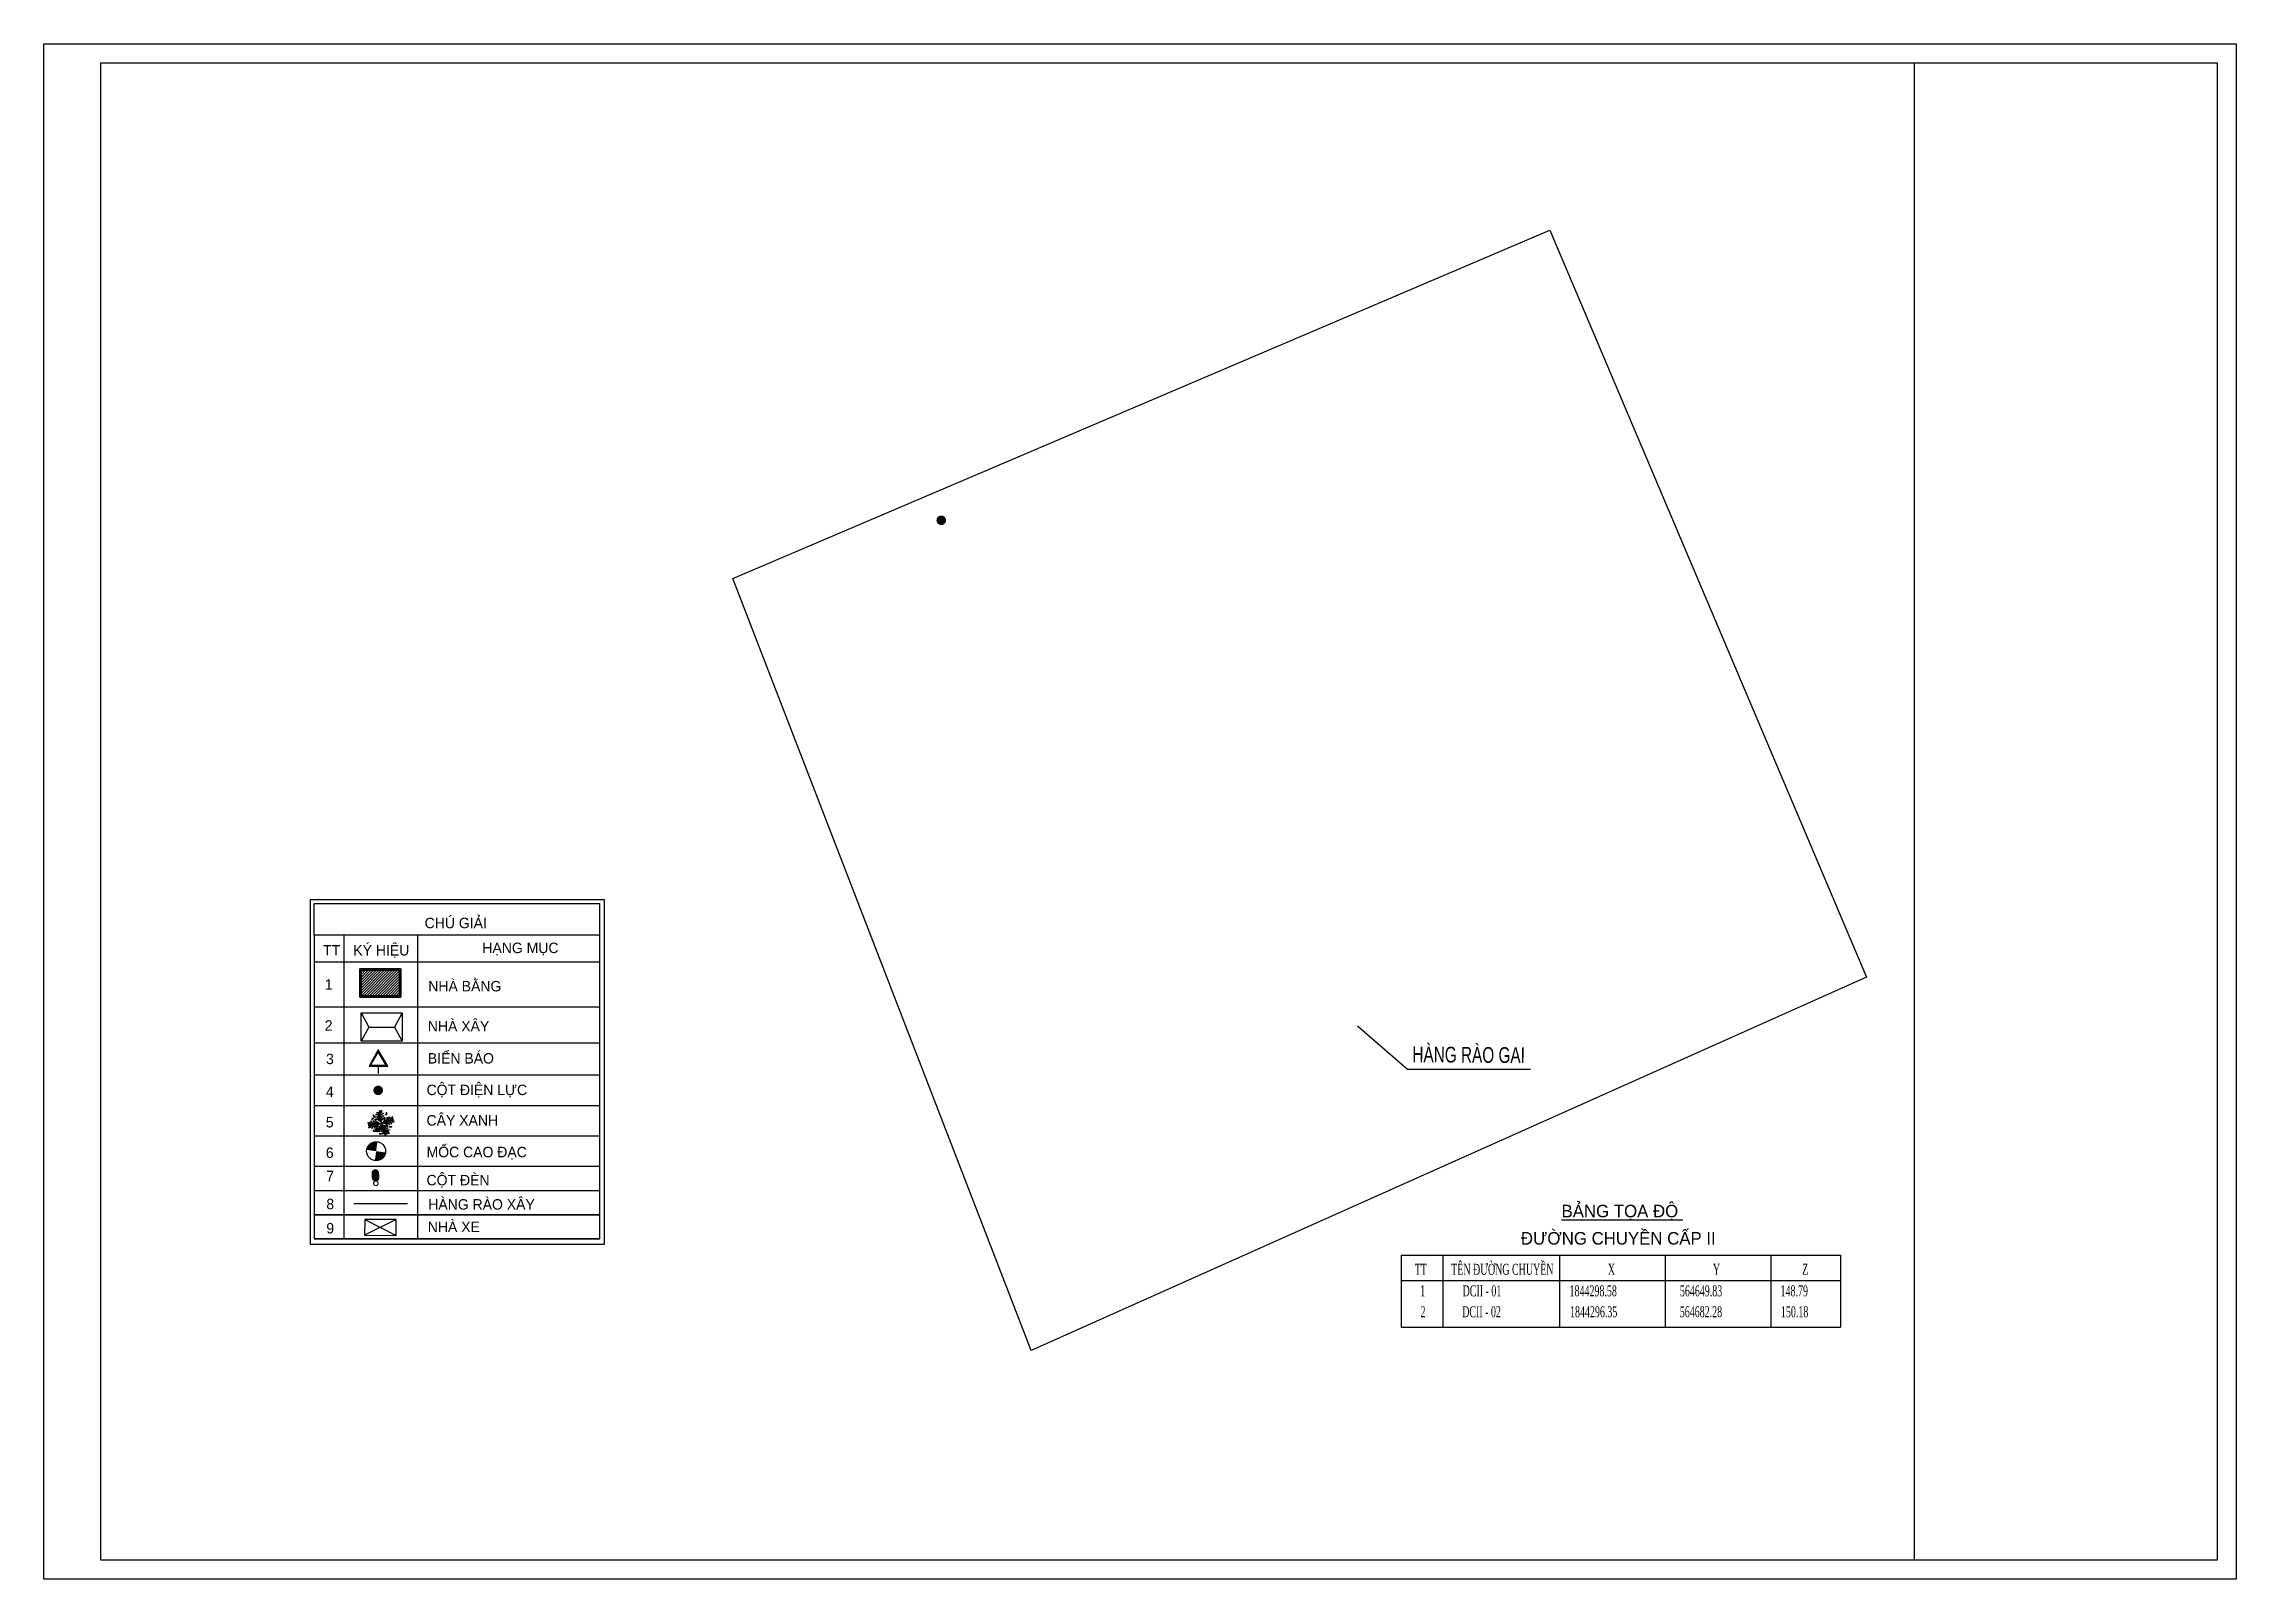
# Model space of a CAD drawing. Header units: metres. Extents: x 2360 to 4597, y 3667 to 5085.
# Drawn here: x 2884.3 to 3093.8, y 4938.1 to 5084.8 of the extents above; entities that cross this region are included whole.
import ezdxf
from ezdxf.enums import TextEntityAlignment as Align

# ---------------------------------------------------------------- set-up
doc = ezdxf.new("R2010")
doc.units = ezdxf.units.M
doc.header["$MEASUREMENT"] = 0
for name, color, linetype in [('1-So hoa', 4, 'Continuous'), ('1-text', 2, 'Continuous'), ('bien bao', 5, 'Continuous'), ('Cay', 80, 'Continuous'), ('COSBD', 104, 'Continuous'), ('DC', 10, 'Continuous'), ('ENTPLINETUYEN', 1, 'Continuous'), ('SL-BVTC', 4, 'Continuous'), ('So hoa', 234, 'Continuous'), ('Text21-in', 2, 'Continuous')]:
    doc.layers.add(name, color=color, linetype=linetype)
doc.styles.add('.VnHelve', font='VHHELS.TTF')
doc.styles.add('0-Hoa-thuong', font='VHARIAL.TTF', dxfattribs={"width": 0.7})
doc.styles.add('IINDAM', font='VHHELS.TTF')
doc.styles.add('NT-1', font='vntimeh.shx', dxfattribs={"width": 0.55})
doc.styles.get("Standard").update_dxf_attribs({"font": 'VHARIALN.TTF', "height": 2})
doc.linetypes.add('FENCELINE2', pattern='A,0.25,-0.1,[132,ltypeshp.shx,S=0.1,R=0,X=-0.1,Y=0],-0.1,1', length=1.45)
doc.dimstyles.get("Standard").update_dxf_attribs({"dimtxt": 0.18, "dimasz": 0.18, "dimexe": 0.18, "dimexo": 0.0625, "dimgap": 0.09, "dimtad": 0, "dimtih": 1, "dimtoh": 1, "dimdec": 4, "dimzin": 0, "dimdsep": 46, "dimtxsty": 'Standard', "dimcen": 0.09, "dimadec": 0, "dimazin": 0, "dimtfac": 1, "dimtdec": 4, "dimtofl": 0, "dimtmove": 0, "dimatfit": 3, "dimfxl": 1, "dimtolj": 1, "dimtzin": 0, "dimarcsym": 0})

msp = doc.modelspace()

# ---------------------------------------------------------------- texts
at = {"layer": '1-text', "color": 6, "style": '.VnHelve'}
msp.add_text('chó gi¶i', height=1, dxfattribs=at).set_placement((2923.67040745869, 5000.288197380545), align=Align.CENTER)
at = {"layer": '1-text', "style": '.VnHelve'}
for s, p in [('tt', (2910.998093582939, 4997.684554484727)), ('ký hiÖu', (2913.881931634869, 4997.681899407235)), ('h¹ng môc', (2926.212302860703, 4997.912965696127)), ('1', (2911.152094670587, 4994.416546655408)), ('NHµ B»NG', (2921.044500405916, 4994.251658572637)), ('2', (2911.152094670471, 4990.494025397402)), ('Nhµ x©y', (2921.003079197385, 4990.421438253074)), ('3', (2911.276793014507, 4987.300012236516)), ('biÓn b¸o', (2921.003079197385, 4987.354323379051)), ('4', (2911.258978965475, 4984.159634368083)), ('Cét ®iÖn lùc', (2920.880582725179, 4984.337944161201)), ('5', (2911.258978965475, 4981.24643861275)), ('C¢Y XANH', (2920.880582725179, 4981.424748405869)), ('6', (2911.258978965359, 4978.33324285765)), ('Mèc CAO §¹C', (2920.880582725529, 4978.397882292335)), ('7', (2911.292487956134, 4976.105013299089)), ('CéT §ÌN', (2920.880582725412, 4975.713961084661)), ('8', (2911.304925277379, 4973.433017638567)), ('hµng rµo x©y', (2921.044500405916, 4973.394488719579)), ('9', (2911.304925277496, 4971.1207555533)), ('NHµ XE', (2920.997169304073, 4971.242969750947))]:
    msp.add_text(s, height=1, dxfattribs=at).set_placement(p)
at = {"layer": '1-text', "color": 4, "style": '0-Hoa-thuong', "width": 0.7}
msp.add_text('hµng rµo gai', height=1.5, rotation=359.5392456537115, dxfattribs=at).set_placement((3015.081010899872, 4987.487824241452))
at = {"layer": 'ENTPLINETUYEN', "extrusion": (-9.536649248490442e-12, 0.06852784230968907, 0.9976492042939635), "style": 'IINDAM'}
for s, p in [('%%UB¶ng täa ®é ', (-3035.138384718975, -4960.99920231848, 340.3522506366191)), ('§¦êNG CHUYÒN CÊP II', (-3034.764653836076, -4958.387189213191, 340.3522506365909))]:
    msp.add_text(s, height=1.2, rotation=180.0000000053793, dxfattribs=at).set_placement(p, align=Align.CENTER)
at = {"layer": 'ENTPLINETUYEN', "color": 2, "extrusion": (-9.536649248490442e-12, 0.06852784230968907, 0.9976492042939635), "style": 'NT-1', "width": 0.6}
for s, p in [('TT', (-3015.322011426858, -4956.016903786897, 340.3522506365952)), ('T£N §¦êNG CHUYÒN', (-3018.798823179513, -4956.016903787111, 340.3522506366099)), ('X', (-3033.769235630588, -4956.016903786425, 340.3522506365919)), ('Y', (-3043.809158399304, -4956.016903786424, 340.3522506365919)), ('Z', (-3052.328288556843, -4956.016903786401, 340.3522506366195)), ('1', (-3015.83688723926, -4953.951747827743, 340.3522506365888)), ('DCII - 01', (-3019.885792527595, -4953.951747827641, 340.3522506366256)), ('1844298.58', (-3030.109606499333, -4953.951747827385, 340.3522506365934)), ('564649.83', (-3040.65308883648, -4953.951747827547, 340.3522506366045)), ('148.79', (-3050.272353777444, -4953.951747827606, 340.3522506366085)), ('2', (-3015.866807195677, -4951.951747827422, 340.3522506365997)), ('DCII - 02', (-3019.846978209067, -4951.951747827334, 340.3522506365937)), ('1844296.35', (-3030.153470561693, -4951.951747827297, 340.3522506365766)), ('564682.28', (-3040.643879091686, -4951.951747827467, 340.3522506365882)), ('150.18', (-3050.307735963811, -4951.951747827286, 340.3522506365904))]:
    msp.add_text(s, height=1.05, rotation=180.0000000053793, dxfattribs=at).set_placement(p, align=Align.MIDDLE_LEFT)

# ---------------------------------------------------------------- blocks, each defined once
blk = doc.blocks.new('Dien luc')
at = {"layer": '1-So hoa'}
for points in [[(1.164153218269348e-10, 0, 0, 0, 0), (-1.953286630101502, 0.3467681442853063, 1.889999999999985, 0, 0), (-2.541951087769121, 0.451274098129943, 0.269999999999998, 0, 0)], [(1.164153218269348e-10, 0, 0, 0, 0), (1.953286630217917, -0.346768144518137, 1.889999999999986, 0, 0), (2.541951088001952, -0.4512740976642817, 0.269999999999998, 0, 0)]]:
    blk.add_lwpolyline(points, format="xyseb", dxfattribs=at)
at = {"layer": '1-So hoa', "const_width": 0.4556249999999965}
blk.add_lwpolyline([(0.2243051946861669, -0.03982103546150029, 1), (-0.2243051945697516, 0.03982103546150029, 1)], format="xyb", close=True, dxfattribs=at)
blk = doc.blocks.new('bb2')
at = {"layer": 'bien bao', "color": 6}
blk.add_line((4989.919969095401, 10099.2935701316, -120), (4987.385312668253, 10094.98363778917, -120), dxfattribs=at)
blk.add_lwpolyline([(4984.408689951411, 10102.53542775815), (4995.699342860906, 10096.05094185428), (4995.669745929339, 10109.07117705123)], close=True, dxfattribs=at)
at = {"layer": 'bien bao'}
blk.add_lwpolyline([(4985.66156266739, 10102.53827572422), (4995.070440091635, 10097.13453747097), (4995.045775982011, 10107.98473346847)], close=True, dxfattribs=at)
blk = doc.blocks.new('MCD')
at = {"layer": '1-So hoa'}
h = blk.add_hatch(color=7, dxfattribs=at)
h.paths.add_polyline_path([(-0.8979093547677621, 0.1207768730819225), (0, 0), (0.1207768731983379, 0.8979093546513468, 0.4142135623730877)])
h.paths.add_polyline_path([(-0.1207768731983379, -0.8979093548841774, 0.4142135623731024), (0.8979093547677621, -0.1207768733147532), (0, 0)])
at = {"layer": '1-So hoa', "color": 7}
blk.add_circle((1.164153218269348e-10, 0), 0.9059957298163113, dxfattribs=at)
blk = doc.blocks.new('NT')
at = {"layer": 'So hoa'}
blk.add_lwpolyline([(-0.5, -0.5), (0.5, -0.5), (0.5, 0.5), (-0.5, 0.5)], close=True, dxfattribs=at)
for points in [[(-0.5, 0.5), (0.5, -0.5)], [(0.5, 0.5), (-0.5, -0.5)]]:
    blk.add_lwpolyline(points, dxfattribs=at)
blk = doc.blocks.new('cds')
at = {"layer": 'Text21-in'}
h = blk.add_hatch(color=5, dxfattribs=at)
h.set_gradient(color1=(0, 0, 255), one_color=1, tint=1, name='INVSPHERICAL')
h.paths.add_polyline_path([(1.195004044013231, -0.2893526170372994), (2.058154883299622, -0.02717278162883902, 1), (1.695406051228829, 1.167072223714125), (0.8322552118696789, 0.9048923882838367, 1)])
at = {"color": 132, "const_width": 0.2176315728467939}
blk.add_lwpolyline([(-0.2828888360429978, 0.3307988919476357, 625.8828616586565), (-0.2807689484926364, 0.3326000571729692, 0.00159774306225608)], format="xyb", close=True, dxfattribs=at)
at = {"color": 132, "const_width": 0.2000000000000001}
for points in [[(1.195004043998679, -0.2893526170409373, -0.9999999999999999), (0.8322552118696789, 0.9048923882838367)], [(1.695406051228829, 1.167072223714125, -0.9999999999999999), (2.058154883299622, -0.02717278162883902)]]:
    blk.add_lwpolyline(points, format="xyb", dxfattribs=at)
for points in [[(0.8322552118696789, 0.9048923882838367), (1.695406051228829, 1.167072223714125)], [(1.195004043998679, -0.2893526170409373), (2.058154883299622, -0.02717278162883902)]]:
    blk.add_lwpolyline(points, dxfattribs=at)
blk = doc.blocks.new('CAY 01')
at = {"layer": 'Cay', "color": 82}
for p in [(-1.224328827112913, -0.18377859541215), (-0.1837798012420535, 1.224331044591963), (1.17381549347192, 0.3935894405003637), (0.5914416443556547, -1.08763886615634)]:
    blk.add_line(p, (0, 0), dxfattribs=at)
at = {"layer": 'Cay', "color": 82, "extrusion": (7.027892147776628e-17, -3.498355360919086e-17, -1)}
blk.add_ellipse((-0.945029805181548, 0.09105215058661997), major_axis=(-0.2020578179501053, 0.2020578179501053), ratio=0.9999987716384874, start_param=4.411376046986751, end_param=5.516769820670974, dxfattribs=at)
at = {"layer": 'Cay', "color": 82, "extrusion": (7.68578360066631e-17, -3.277757005462334e-17, -0.9999999999999998)}
blk.add_ellipse((-0.6485580380540341, 0.3698970461264253), major_axis=(-0.4547996054589381, 0.4547996054589381), ratio=0.9999987693521991, start_param=4.547272723866961, end_param=5.058708003635474, dxfattribs=at)
at = {"layer": 'Cay', "color": 82, "extrusion": (2.840469517696443e-17, 6.807294168420339e-17, -1)}
blk.add_ellipse((-0.8115734475431964, 0.1110846952069551), major_axis=(-0.2020578181656147, 0.2020578181656147), ratio=0.9999987700405335, start_param=4.411376047439223, end_param=5.516769820694956, dxfattribs=at)
at = {"layer": 'Cay', "color": 82, "extrusion": (7.685781703970052e-17, -3.27776145288944e-17, -1)}
blk.add_ellipse((-0.5151016802992672, 0.3899295907467604), major_axis=(-0.4547996033390715, 0.4547996033390715), ratio=0.9999987742350809, start_param=4.547272723075292, end_param=5.058708005117563, dxfattribs=at)
at = {"layer": 'Cay', "color": 82, "extrusion": (2.182578832400923e-17, 6.586698588177177e-17, -1)}
blk.add_ellipse((-0.3670253895688802, 0.5177271503489465), major_axis=(-0.2107908385348398, 0.6290874391283445), ratio=0.9999979617767353, start_param=3.863446058280174, end_param=4.625550595377586, dxfattribs=at)
at = {"layer": 'Cay', "color": 82, "extrusion": (5.263123090515134e-17, 1.764770373980602e-17, -1)}
blk.add_ellipse((-0.580281306290999, 0.2748699560761452), major_axis=(-0.1258155603898017, 0.3752433719948383), ratio=0.9999979615396661, start_param=3.75678666234429, end_param=4.981044527279956, dxfattribs=at)
at = {"layer": 'Cay', "color": 82, "extrusion": (2.089283684841057e-18, 5.924911007838753e-17, -1)}
blk.add_ellipse((-0.8768002619035542, 0.4998240969143808), major_axis=(-0.1007095760797937, 0.1007095760797937), ratio=0.9999987704474844, start_param=2.229060478990162, end_param=4.306098380492086, dxfattribs=at)
at = {"layer": 'Cay', "color": 82, "extrusion": (3.947341869459401e-17, 1.323579117840746e-17, -1)}
blk.add_ellipse((-1.044952160911635, 0.6468631061725318), major_axis=(-0.2189924209573291, 0.2189924209573291), ratio=0.9999987702811601, start_param=2.762030496240626, end_param=3.522865243280355, dxfattribs=at)
at = {"layer": 'Cay', "color": 82, "extrusion": (7.02789073588235e-17, -3.498358197290672e-17, -1)}
blk.add_ellipse((-0.3575730681186542, 0.3082997067831457), major_axis=(-0.1258228889374827, 0.3752409146830697), ratio=0.999997961935002, start_param=3.756806192385695, end_param=4.981064057577503, dxfattribs=at)
at = {"layer": 'Cay', "color": 82, "extrusion": (7.894692807024579e-17, 2.647131191497611e-17, -1)}
blk.add_ellipse((-0.14431715128012, 0.5511569008231163), major_axis=(-0.2107951977607531, 0.6290859784611136), ratio=0.9999979619229091, start_param=3.863452987816676, end_param=4.625557524866507, dxfattribs=at)
at = {"layer": 'Cay', "color": 82, "extrusion": (7.02789214777663e-17, -3.498355360919087e-17, -1)}
blk.add_ellipse((-0.4351872124243528, 0.8083386244252324), major_axis=(-0.2020578181656147, 0.2020578181656147), ratio=0.9999987700405335, start_param=4.411376047439223, end_param=5.516769820694956, dxfattribs=at)
at = {"layer": 'Cay', "color": 82, "extrusion": (7.685783600666312e-17, -3.277757005462331e-17, -0.9999999999999998)}
blk.add_ellipse((-0.1387154451804236, 1.087183519965038), major_axis=(-0.454799604352803, 0.454799604352803), ratio=0.999998772079196, start_param=4.547272723214412, end_param=5.058708004429221, dxfattribs=at)
at = {"layer": 'Cay', "color": 82, "extrusion": (9.001562624845417e-17, -2.836570167566909e-17, -1)}
blk.add_ellipse((-0.1712654319126159, 0.3608375156763941), major_axis=(-0.1226874249353607, 0.3657813942421088), ratio=0.9999979614539177, start_param=3.37601308081456, end_param=5.12498376264424, dxfattribs=at)
at = {"layer": 'Cay', "color": 82, "extrusion": (4.605233894609498e-17, 1.54417052703986e-17, -1)}
blk.add_ellipse((0.007313176174648106, 0.5496173675637692), major_axis=(-0.1856172275761883, 0.5533795636003593), ratio=0.9999979609559766, start_param=3.694381861269832, end_param=4.768131592662747, dxfattribs=at)
at = {"layer": 'Cay', "color": 82, "extrusion": (1.524687775551016e-17, 6.366103084782712e-17, -0.9999999999999998)}
blk.add_ellipse((-0.3952174519654363, 0.05777731351554394), major_axis=(-0.1226539458544521, 0.3657926219614651), ratio=0.999997960775057, start_param=-0.06343326630353952, end_param=1.685537415765423, dxfattribs=at)
at = {"layer": 'Cay', "color": 82, "extrusion": (6.578908411037425e-17, 2.205949404121895e-17, -1)}
blk.add_ellipse((-0.5232472241623327, -0.1683566984720528), major_axis=(-0.1856198924025479, 0.553378669697128), ratio=0.9999979609895916, start_param=0.2935384670030385, end_param=1.367288198552317, dxfattribs=at)
at = {"layer": 'Cay', "color": 82, "extrusion": (-4.489899656259806e-18, 5.704315654997559e-17, -1)}
blk.add_ellipse((-0.4331243794877082, 0.4740081825293601), major_axis=(-0.1258546312010208, 0.375230269779069), ratio=0.9999979614095106, start_param=0.08048350907300339, end_param=1.304741373146859, dxfattribs=at)
at = {"layer": 'Cay', "color": 82, "extrusion": (4.605232346480239e-17, 1.544175144072353e-17, -1)}
blk.add_ellipse((-0.6026670288993046, 0.1988481199368834), major_axis=(-0.2111000459588841, 0.6289837481403694), ratio=0.9999979611730154, start_param=0.4359754829859974, end_param=1.19808001844879, dxfattribs=at)
at = {"layer": 'Cay', "color": 82, "extrusion": (-4.489899656260169e-18, 5.704315654997547e-17, -1)}
blk.add_ellipse((-0.399694409687072, 0.2512995409779251), major_axis=(-0.1258836956189376, 0.3752205201456185), ratio=0.9999979614687721, start_param=0.0805609677734378, end_param=1.304818831545074, dxfattribs=at)
at = {"layer": 'Cay', "color": 82, "extrusion": (4.60523234648024e-17, 1.544175144072353e-17, -1)}
blk.add_ellipse((-0.5692370592150837, -0.0238605213817209), major_axis=(-0.2107559420471479, 0.6290991312560127), ratio=0.9999979613130798, start_param=0.4354284535194206, end_param=1.197532990525298, dxfattribs=at)
at = {"layer": 'Cay', "color": 82, "extrusion": (1.524689803625252e-17, 6.36610259905665e-17, -1)}
blk.add_ellipse((-1.327694358536974, 0.1616222569718957), major_axis=(-0.4253015326454896, 1.268076738201759), ratio=0.9999979613019172, start_param=2.015532368322996, end_param=2.73428148389827, dxfattribs=at)
at = {"layer": 'Cay', "color": 82, "extrusion": (7.685783236593045e-17, -3.277757859152206e-17, -1)}
blk.add_ellipse((-0.3444641388487071, 0.7431943835690618), major_axis=(-0.2020578180425724, 0.2020578180425724), ratio=0.9999987713348685, start_param=0.4684288849363641, end_param=1.573820661988331, dxfattribs=at)
at = {"layer": 'Cay', "color": 82, "extrusion": (7.685771905427472e-17, -3.27778442867598e-17, -1)}
blk.add_ellipse((-0.5239765283185989, 0.377919816179201), major_axis=(-0.4547996043918892, 0.4547996043918892), ratio=0.999998771781157, start_param=0.9264893363829594, end_param=1.437923915360886, dxfattribs=at)
at = {"layer": 'Cay', "color": 82, "extrusion": (4.605234275245398e-17, 1.544169391855627e-17, -1)}
blk.add_ellipse((0.09147393761668354, 0.9422125834971666), major_axis=(-0.2020578181173787, 0.2020578181173787), ratio=0.9999987702726154, start_param=5.982173714674463, end_param=7.087566086160803, dxfattribs=at)
at = {"layer": 'Cay', "color": 82, "extrusion": (5.263129601325578e-17, 1.764750956493267e-17, -1)}
for centre in [(0.3703187437495217, 0.6457399912178516), (0.3899283233331516, 0.5151020393241197)]:
    blk.add_ellipse(centre, major_axis=(-0.4547996047399105, 0.4547996047399105), ratio=0.9999987720701252, start_param=6.118070589306652, end_param=6.629505582585796, dxfattribs=at)
at = {"layer": 'Cay', "color": 82, "extrusion": (2.631559642706341e-17, 8.823908610007458e-18, -1)}
blk.add_ellipse((0.1110835172003135, 0.811574631370604), major_axis=(-0.2020578180570664, 0.2020578180570664), ratio=0.9999987705530141, start_param=5.982173714943571, end_param=7.087566086020704, dxfattribs=at)
at = {"layer": 'Cay', "color": 82, "extrusion": (9.450541057649558e-17, -8.540894078669921e-17, -1)}
blk.add_ellipse((0.2748687959974632, 0.5802819125819951), major_axis=(-0.1259077886334988, 0.375212436265757), ratio=0.9999979605345722, start_param=-0.9553565262811264, end_param=0.2689013392211881, dxfattribs=at)
at = {"layer": 'Cay', "color": 82, "extrusion": (8.667928621676965e-18, 6.145508038724868e-17, -1)}
blk.add_ellipse((0.517725856974721, 0.3670253502205014), major_axis=(-0.2107898128375025, 0.6290877834485812), ratio=0.9999979619937646, start_param=-0.8489445518540943, end_param=-0.08684001642231376, dxfattribs=at)
at = {"layer": 'Cay', "color": 82, "extrusion": (8.343669237274317e-17, -3.057173767755965e-17, -1)}
blk.add_ellipse((0.308298765681684, 0.3575732712633908), major_axis=(-0.1259077886334988, 0.375212436265757), ratio=0.9999979605345722, start_param=-0.9553565262811264, end_param=0.2689013392211881, dxfattribs=at)
at = {"layer": 'Cay', "color": 82, "extrusion": (2.840486698800839e-17, 6.807286999261004e-17, -1)}
blk.add_ellipse((0.5511558268917724, 0.1443167091347277), major_axis=(-0.2108840776518083, 0.6290561900445403), ratio=0.9999979610074868, start_param=-0.8487947052022053, end_param=-0.08669016877151359, dxfattribs=at)
at = {"layer": 'Cay', "color": 82, "extrusion": (4.396328473404015e-17, -4.380741361065935e-17, -0.9999999999999999)}
blk.add_ellipse((0.3608367183478549, 0.1712652675341815), major_axis=(-0.1226552919856076, 0.365792170480125), ratio=0.9999979614816225, start_param=-1.336463745977717, end_param=0.4125069358056459, dxfattribs=at)
at = {"layer": 'Cay', "color": 82, "extrusion": (1.076632621153407e-16, -8.099698593978612e-17, -1)}
blk.add_ellipse((0.549616482341662, -0.007313863607123494), major_axis=(-0.1855391732111485, 0.5534057387972898), ratio=0.9999979609430599, start_param=-1.01814816651197, end_param=0.05560156566147123, dxfattribs=at)
at = {"layer": 'Cay', "color": 82, "extrusion": (1.733595032783725e-17, 1.229101476453653e-16, -1)}
blk.add_ellipse((-0.2566602727165446, 0.4860641313716769), major_axis=(-0.1855078790695037, 0.5534162295596871), ratio=0.9999979614279958, start_param=1.689599458409796, end_param=2.7633491900439, dxfattribs=at)
at = {"layer": 'Cay', "color": 82, "extrusion": (3.289451582404366e-17, 1.102982525069464e-17, -1)}
blk.add_ellipse((0.08823782787658274, -0.542537483619526), major_axis=(-0.1854875543765873, 0.5534230420461262), ratio=0.9999979612529133, start_param=0.3780219618439582, end_param=1.451771694052978, dxfattribs=at)
at = {"layer": 'Cay', "color": 82, "extrusion": (7.02789012614789e-17, -3.498359422192742e-17, -0.9999999999999999)}
blk.add_ellipse((0.2313221639487892, -0.3256156814750284), major_axis=(-0.1226671681699214, 0.365788188107488), ratio=0.9999979610082045, start_param=0.05983212298639051, end_param=1.808802804724774, dxfattribs=at)
at = {"layer": 'Cay', "color": 82, "extrusion": (3.289452012649778e-17, 1.102981241937284e-17, -1)}
blk.add_ellipse((-0.01172981527633965, 0.3992466994095594), major_axis=(-0.1226222321182898, 0.3658032542948271), ratio=0.9999979611966565, start_param=1.332743437959734, end_param=3.081714119951702, dxfattribs=at)
at = {"layer": 'Cay', "color": 82, "extrusion": (5.263122948723073e-17, 1.764770796850931e-17, -1)}
blk.add_ellipse((-0.1223456549923867, 0.556446674047038), major_axis=(-0.2108739462853999, 0.6290595863558073), ratio=0.9999979611690586, start_param=1.831879437874783, end_param=2.593983974164311, dxfattribs=at)
at = {"layer": 'Cay', "color": 82, "extrusion": (4.605233598629849e-17, 1.544171409750068e-17, -0.9999999999999998)}
blk.add_ellipse((0.2378318548435345, -0.5177232553251088), major_axis=(-0.2108876372348227, 0.6290549966319416), ratio=0.9999979612952887, start_param=0.5474743550949008, end_param=1.30957889140677, dxfattribs=at)
at = {"layer": 'Cay', "color": 82, "extrusion": (7.68576529274574e-17, -3.277799934095066e-17, -1)}
blk.add_ellipse((-0.1433856068179011, 1.061227919301018), major_axis=(-0.454799604745444, 0.4547996047454439), ratio=0.9999987707533472, start_param=2.322752910544543, end_param=2.834188766387774, dxfattribs=at)
at = {"layer": 'Cay', "color": 82, "extrusion": (3.947341720869598e-17, 1.323579560983626e-17, -1)}
blk.add_ellipse((0.1780746440635994, 0.4372601970098913), major_axis=(-0.1257741452069914, 0.3752572558329981), ratio=0.9999979612344732, start_param=1.476532420379547, end_param=2.700790284445846, dxfattribs=at)
at = {"layer": 'Cay', "color": 82, "extrusion": (8.552576639834917e-17, 2.867747033060392e-17, -1)}
blk.add_ellipse((0.4056762489490211, -0.2415239941328764), major_axis=(-0.1258636550504262, 0.3752272432079046), ratio=0.9999979607170446, start_param=0.4407892557496029, end_param=1.665047119346102, dxfattribs=at)
at = {"layer": 'Cay', "color": 82, "extrusion": (9.450580057012691e-17, -8.540850925485869e-17, -1)}
blk.add_ellipse((0.247511250548996, 0.9478712596464902), major_axis=(-0.2020578180091852, 0.2020578180091852), ratio=0.9999987708359177, start_param=1.864691129014934, end_param=2.970085643473702, dxfattribs=at)
at = {"layer": 'Cay', "color": 82, "extrusion": (5.263122948723075e-17, 1.764770796850931e-17, -1)}
blk.add_ellipse((0.09117409074679017, 0.6280415011569858), major_axis=(-0.2108972344287973, 0.6290517792360493), ratio=0.999997961242246, start_param=1.831916458970998, end_param=2.594020994900593, dxfattribs=at)
at = {"layer": 'Cay', "color": 82, "extrusion": (4.605233598629848e-17, 1.544171409750067e-17, -1)}
blk.add_ellipse((0.4513516006991267, -0.446128428215161), major_axis=(-0.2107533815714392, 0.6290999889542257), ratio=0.9999979613176456, start_param=0.5472609381268794, end_param=1.309365475483225, dxfattribs=at)
at = {"layer": 'Cay', "color": 82, "extrusion": (2.18257026641272e-17, 6.586701426610361e-17, -1)}
blk.add_ellipse((0.3915943899191916, 0.5088550241198391), major_axis=(-0.1257741452069914, 0.3752572558329981), ratio=0.9999979612344732, start_param=1.476532420379547, end_param=2.700790284445846, dxfattribs=at)
at = {"layer": 'Cay', "color": 82, "extrusion": (6.578909770116491e-17, 2.205945350871466e-17, -1)}
blk.add_ellipse((0.6191959948046133, -0.1699291670229286), major_axis=(-0.125844635804905, 0.3752336220106678), ratio=0.9999979614387864, start_param=0.4407385686186824, end_param=1.664996433524768, dxfattribs=at)
at = {"layer": 'Cay', "color": 82, "extrusion": (5.712130106049444e-17, -3.939520059692968e-17, -1)}
blk.add_ellipse((0.574986471212469, -0.2945591534953564), major_axis=(-0.4547996041245821, 0.4547996041245821), ratio=0.9999987726320512, start_param=1.231147280769824, end_param=1.742582285393162, dxfattribs=at)
at = {"layer": 'Cay', "color": 82, "extrusion": (7.027884639139737e-17, -3.498370445078032e-17, -1)}
blk.add_ellipse((0.2811895558843389, 0.581641617231071), major_axis=(-0.4547996048056402, 0.4547996048056402), ratio=0.9999987707519915, start_param=2.322752910549918, end_param=2.834188766304123, dxfattribs=at)
at = {"layer": 'Cay', "color": 82, "extrusion": (3.498335220419648e-17, 7.027902173498392e-17, -0.9999999999999998)}
blk.add_ellipse((0.6720864133676514, 0.4682849575765431), major_axis=(-0.2020578179916935, 0.2020578179916935), ratio=0.9999987703574544, start_param=1.864691128690002, end_param=2.970085643393242, dxfattribs=at)
at = {"layer": 'Cay', "color": 82, "extrusion": (5.921014338288047e-17, 1.98536410157503e-17, -1)}
for centre in [(0.818533273646608, 0.03153138677589595), (0.947830063989386, 0.07488560350611806)]:
    blk.add_ellipse(centre, major_axis=(-0.2020578181093221, 0.2020578181093221), ratio=0.9999987705354595, start_param=1.095250666331865, end_param=2.200643962085335, dxfattribs=at)
at = {"layer": 'Cay', "color": 82, "extrusion": (6.370012513832694e-17, -3.718932850654457e-17, -1)}
blk.add_ellipse((0.4104863459942862, 0.6249958339612931), major_axis=(-0.4547996045754448, 0.4547996045754448), ratio=0.9999987705083008, start_param=2.322752910428345, end_param=2.834188766317102, dxfattribs=at)
at = {"layer": 'Cay', "color": 82, "extrusion": (7.685771105753559e-17, -3.277786303756305e-17, -1)}
blk.add_ellipse((0.7042832613224164, -0.2512049367651343), major_axis=(-0.4547996052312424, 0.4547996052312424), ratio=0.9999987699055833, start_param=1.231147281626273, end_param=1.742582285229912, dxfattribs=at)
at = {"layer": 'Cay', "color": 82, "extrusion": (7.685780239071706e-17, -3.277764887819685e-17, -1)}
blk.add_ellipse((0.8013832037104294, 0.5116391743067652), major_axis=(-0.2020578180279125, 0.2020578180279125), ratio=0.9999987713481795, start_param=1.864691128438619, end_param=2.970085643559846, dxfattribs=at)
at = {"layer": 'Cay', "color": 82, "extrusion": (-1.555852006618969e-17, 1.118803751565466e-16, -1)}
blk.add_ellipse((-0.8766491088317707, -0.364496330730617), major_axis=(-0.202057817975531, 0.2020578179755309), ratio=0.9999987706744764, start_param=5.180816902130322, end_param=6.286211269370169, dxfattribs=at)
at = {"layer": 'Cay', "color": 82, "extrusion": (4.814117786268017e-17, 7.46909617895843e-17, -1)}
blk.add_ellipse((-0.5113749150186777, -0.5440094610676169), major_axis=(-0.4547996047655264, 0.4547996047655264), ratio=0.9999987714154236, start_param=5.638878770390551, end_param=6.150314465728722, dxfattribs=at)
at = {"layer": 'Cay', "color": 82, "extrusion": (5.921019046199564e-17, 1.985350060965942e-17, -1)}
blk.add_ellipse((-0.7431927511934191, -0.3444637858774513), major_axis=(-0.202057817975531, 0.2020578179755309), ratio=0.9999987706744764, start_param=5.180816902130322, end_param=6.286211269370169, dxfattribs=at)
at = {"layer": 'Cay', "color": 82, "extrusion": (2.840461761089268e-17, 6.807297405003087e-17, -1)}
blk.add_ellipse((-0.3779185573803261, -0.5239769164472818), major_axis=(-0.454799604757159, 0.454799604757159), ratio=0.9999987708180256, start_param=5.638878770487519, end_param=6.150314465650276, dxfattribs=at)
at = {"layer": 'Cay', "color": 82, "extrusion": (1.524681318534722e-17, 6.366104631240821e-17, -1)}
blk.add_ellipse((-0.4740068786777556, -0.4331245014909655), major_axis=(-0.1257942747051375, 0.3752505084612845), ratio=0.9999979610367441, start_param=-1.490473665415106, end_param=-0.2662158013488685, dxfattribs=at)
at = {"layer": 'Cay', "color": 82, "extrusion": (8.34367311038879e-17, -3.057163197192458e-17, -0.9999999999999998)}
blk.add_ellipse((-0.1988470557844266, -0.6026677647605538), major_axis=(-0.2109454864222974, 0.6290355999609805), ratio=0.9999979612584553, start_param=-1.135066562705505, end_param=-0.3729620263213853, dxfattribs=at)
at = {"layer": 'Cay', "color": 82, "extrusion": (7.685777783845957e-17, -3.277770644884819e-17, -1)}
blk.add_ellipse((-0.5970288034295663, -0.6704376717098057), major_axis=(-0.09981136871842969, 0.09981136871842967), ratio=0.9999987705089565, start_param=3.377580100513729, end_param=5.747658479935591, dxfattribs=at)
at = {"layer": 'Cay', "color": 82, "extrusion": (3.498353202219668e-17, 7.027893222524894e-17, -0.9999999999999998)}
blk.add_ellipse((-0.5474183992482722, -0.5681274740491062), major_axis=(-0.140145600191398, 0.140145600191398), ratio=0.9999987708440701, start_param=3.693951133473825, end_param=5.15076736343042, dxfattribs=at)
at = {"layer": 'Cay', "color": 82, "extrusion": (6.578900772682652e-17, 2.205972184221803e-17, -1)}
blk.add_ellipse((-0.2512986408546567, -0.399694750783965), major_axis=(-0.1257942747051375, 0.3752505084612845), ratio=0.9999979610367441, start_param=-1.490473665415106, end_param=-0.2662158013488685, dxfattribs=at)
at = {"layer": 'Cay', "color": 82, "extrusion": (2.840472442446577e-17, 6.807292948013463e-17, -1)}
blk.add_ellipse((0.02386118215508759, -0.569238014286384), major_axis=(-0.2107818266353816, 0.6290904594224517), ratio=0.9999979612678478, start_param=-1.135326727198082, end_param=-0.3732221911966442, dxfattribs=at)
at = {"layer": 'Cay', "color": 82, "extrusion": (1.524675986645867e-17, 6.366105908225232e-17, -1)}
blk.add_ellipse((-0.4057614277116954, -0.6063042369205505), major_axis=(-0.09981136871842969, 0.09981136871842967), ratio=0.9999987705089565, start_param=3.377580100513729, end_param=5.747658479935591, dxfattribs=at)
at = {"layer": 'Cay', "color": 82, "extrusion": (5.92101642007516e-17, 1.985357892984484e-17, -1)}
blk.add_ellipse((-0.3561510232975706, -0.503994039259851), major_axis=(-0.1401456001488315, 0.1401456001488315), ratio=0.9999987710007306, start_param=3.69395113340385, end_param=5.150767364595356, dxfattribs=at)
at = {"layer": 'Cay', "color": 82, "extrusion": (4.605232143840774e-17, 1.544175748408986e-17, -1)}
blk.add_ellipse((-0.2976662756409496, -0.2237719767726958), major_axis=(-0.09835349190515737, 0.2933434878222425), ratio=0.9999979608554375, start_param=3.032552020582906, end_param=4.260276168669344, dxfattribs=at)
at = {"layer": 'Cay', "color": 82, "extrusion": (7.236793129847787e-17, 2.426562603266016e-17, -1)}
blk.add_ellipse((-0.3316066260449588, -0.4089060362894088), major_axis=(-0.06028449740293374, 0.1797560340492056), ratio=0.9999979619003968, start_param=2.423870385206752, end_param=4.869108881945433, dxfattribs=at)
at = {"layer": 'Cay', "color": 82, "extrusion": (5.263128086421546e-17, 1.764755474482008e-17, -1)}
blk.add_ellipse((-0.3079456435516477, 0.7258808161132038), major_axis=(-0.3323410163220318, 0.9916225754097818), ratio=0.9999979595554247, start_param=3.235710360292287, end_param=3.632568543141419, dxfattribs=at)
at = {"layer": 'Cay', "color": 82, "extrusion": (1.733599356316047e-17, 1.229101415472002e-16, -1)}
blk.add_ellipse((-0.2727242825785652, -0.06264918856322765), major_axis=(-0.101995306453397, 0.3040385784148326), ratio=0.9999979611696396, start_param=2.817937756027132, end_param=4.177890578731301, dxfattribs=at)
at = {"layer": 'Cay', "color": 82, "extrusion": (1.315780714228557e-17, 4.411927676637334e-18, -1)}
blk.add_ellipse((-0.05777673330157995, -0.3952180240303278), major_axis=(-0.1226568952126213, 0.3657916329504484), ratio=0.9999979611294917, start_param=4.648963777109549, end_param=6.397934459067003, dxfattribs=at)
at = {"layer": 'Cay', "color": 82, "extrusion": (5.263125155306021e-17, 1.764764216086232e-17, -0.9999999999999999)}
blk.add_ellipse((0.168357067857869, -0.5232482824940234), major_axis=(-0.185636055124631, 0.5533732477058904), ratio=0.9999979612515034, start_param=-1.277228652634758, end_param=-0.2034789200091291, dxfattribs=at)
at = {"layer": 'Cay', "color": 82, "extrusion": (4.156244268664843e-17, 7.24848909258263e-17, -1)}
blk.add_ellipse((-0.2018237576121464, -0.6486871084198356), major_axis=(-0.1007095760732254, 0.1007095760732254), ratio=0.9999987711516697, start_param=2.900830452331836, end_param=4.977867283972206, dxfattribs=at)
at = {"layer": 'Cay', "color": 82, "extrusion": (3.947349440898897e-17, 1.323556537140181e-17, -1)}
blk.add_ellipse((-0.1563020944595337, -0.4300016963388771), major_axis=(-0.2189924212186284, 0.2189924212186284), ratio=0.9999987701936232, start_param=3.684064394797814, end_param=4.444898063610955, dxfattribs=at)
at = {"layer": 'Cay', "color": 82, "extrusion": (7.685784781821776e-17, -3.277754235851959e-17, -1)}
blk.add_ellipse((-0.03943045844789594, -0.3949906749185175), major_axis=(-0.06839175834893692, 0.2040403156777617), ratio=0.9999979600664832, start_param=2.530384331998423, end_param=4.265535686484817, dxfattribs=at)
at = {"layer": 'Cay', "color": 82, "extrusion": (6.370002824952788e-17, -3.718949446302748e-17, -1)}
blk.add_ellipse((-0.06395145982969552, -0.9134322812315077), major_axis=(-0.1007095760244239, 0.1007095760244239), ratio=0.9999987704693425, start_param=2.900830450352102, end_param=4.97786728339337, dxfattribs=at)
at = {"layer": 'Cay', "color": 82, "extrusion": (2.631561095979824e-17, 8.823865268825198e-18, -0.9999999999999998)}
blk.add_ellipse((-0.5189718060428277, -0.1811074269935489), major_axis=(-0.1855716753558881, 0.5533948406757594), ratio=0.9999979612264894, start_param=1.774437368523827, end_param=2.848187100665854, dxfattribs=at)
at = {"layer": 'Cay', "color": 82, "extrusion": (5.263123319735259e-17, 1.76476969037106e-17, -1)}
blk.add_ellipse((-0.2804993736790493, -0.2843504063785076), major_axis=(-0.12267056976837, 0.3657870471540031), ratio=0.9999979617849412, start_param=1.456104823530285, end_param=3.205075505706265, dxfattribs=at)
at = {"layer": 'Cay', "color": 82, "extrusion": (3.947342286317777e-17, 1.323577874633312e-17, -1)}
blk.add_ellipse((-0.01842979621142149, -0.6947468691505492), major_axis=(-0.218992420529462, 0.218992420529462), ratio=0.9999987719769775, start_param=3.684064394374181, end_param=4.444898063156355, dxfattribs=at)
at = {"layer": 'Cay', "color": 82, "extrusion": (4.81415044850396e-17, 7.469075126798651e-17, -1)}
blk.add_ellipse((0.01596775720827281, 0.0848943842574954), major_axis=(-0.437720623553131, 0.437720623553131), ratio=0.9999987709099487, start_param=3.735688460698768, end_param=4.229935246932898, dxfattribs=at)
at = {"layer": 'Cay', "color": 82, "extrusion": (7.685788814584581e-17, -3.277744779682394e-17, -1)}
blk.add_ellipse((0.03176777204498649, -0.2407258853781968), major_axis=(-0.09853709458931348, 0.09853709458931348), ratio=0.9999987700719436, start_param=2.455487259390265, end_param=4.914692504393622, dxfattribs=at)
at = {"layer": 'Cay', "color": 82, "extrusion": (8.552577642957374e-17, 2.867744041413533e-17, -1)}
blk.add_ellipse((0.02668782905675471, -0.1255499848630279), major_axis=(-0.1365673582027705, 0.1365673582027705), ratio=0.9999987707704557, start_param=3.087541876851363, end_param=4.45290536121186, dxfattribs=at)
at = {"layer": 'Cay', "color": 82, "extrusion": (1.524667608436858e-17, 6.366107914792054e-17, -0.9999999999999998)}
blk.add_ellipse((-0.4685576903866604, -0.3241201085038483), major_axis=(-0.2109195823595588, 0.6290442862671694), ratio=0.9999979611682426, start_param=1.943788540049415, end_param=2.705893076301402, dxfattribs=at)
at = {"layer": 'Cay', "color": 82, "extrusion": (7.236793910785092e-17, 2.426560274257604e-17, -1)}
blk.add_ellipse((-0.1674088828731328, -0.441453673876822), major_axis=(-0.1258688723479221, 0.3752254929671406), ratio=0.9999979611480778, start_param=1.837066561068123, end_param=3.061324426165264, dxfattribs=at)
at = {"layer": 'Cay', "color": 82, "extrusion": (9.868358354179936e-17, 3.308936818044092e-17, -1)}
blk.add_ellipse((0.4341100471792743, 0.3371650001499802), major_axis=(-0.1855791608773144, 0.553392330642068), ratio=0.9999979611496677, start_param=3.085991665955097, end_param=4.159741397715972, dxfattribs=at)
at = {"layer": 'Cay', "color": 82, "extrusion": (7.236795988342473e-17, 2.426554078295259e-17, -0.9999999999999999)}
blk.add_ellipse((0.3911437301430851, 0.08087961073033512), major_axis=(-0.1226140442286312, 0.3658059990035619), ratio=0.9999979608701296, start_param=2.72898445614258, end_param=4.477955138567644, dxfattribs=at)
at = {"layer": 'Cay', "color": 82, "extrusion": (5.712106237286539e-17, -3.939554668120731e-17, -0.9999999999999998)}
blk.add_ellipse((-0.360973090864718, -0.5219641271978617), major_axis=(-0.2109195823595588, 0.6290442862671694), ratio=0.9999979611682426, start_param=1.943788540049415, end_param=2.705893076301402, dxfattribs=at)
at = {"layer": 'Cay', "color": 82, "extrusion": (7.894682649878052e-17, 2.647161483551801e-17, -0.9999999999999998)}
blk.add_ellipse((-0.05982428335119039, -0.6392976925708354), major_axis=(-0.1257839927178971, 0.3752539550721498), ratio=0.9999979613214258, start_param=1.83684036040821, end_param=3.06109822462265, dxfattribs=at)
at = {"layer": 'Cay', "color": 82, "extrusion": (2.631561154436463e-17, 8.823863525459808e-18, -1)}
blk.add_ellipse((0.5267468591919169, 0.2171124233864248), major_axis=(-0.2109143879437685, 0.6290460281211905), ratio=0.9999979611009151, start_param=3.228207129197708, end_param=3.99031166535455, dxfattribs=at)
at = {"layer": 'Cay', "color": 82, "extrusion": (4.605233132898127e-17, 1.544172798716605e-17, -1)}
for centre in [(0.4615390846738592, -0.0994406680110842), (0.5691236841958016, -0.2972846867050976)]:
    blk.add_ellipse(centre, major_axis=(-0.125802062718102, 0.3752478976008493), ratio=0.9999979611408739, start_param=2.872870218576607, end_param=4.097128082934791, dxfattribs=at)
at = {"layer": 'Cay', "color": 82, "extrusion": (2.182582034637279e-17, 6.586697527078219e-17, -1)}
blk.add_ellipse((-0.1902376172365621, -0.6174013593699783), major_axis=(-0.4547996047900695, 0.4547996047900695), ratio=0.9999987684394276, start_param=2.627411734520704, end_param=3.138847266084668, dxfattribs=at)
at = {"layer": 'Cay', "color": 82, "extrusion": (2.182554401006905e-17, 6.586706683752144e-17, -1)}
blk.add_ellipse((0.1731901058228686, -0.8006238953676075), major_axis=(-0.2020578180297704, 0.2020578180297703), ratio=0.9999987710337648, start_param=2.491514758134103, end_param=3.596908111352643, dxfattribs=at)
at = {"layer": 'Cay', "color": 82, "extrusion": (5.921014588646254e-17, 1.985363354923637e-17, -1)}
blk.add_ellipse((0.6343314584810287, 0.01926840445958078), major_axis=(-0.2109369709742502, 0.6290384555188474), ratio=0.9999979614346685, start_param=3.228243029927808, end_param=3.990347566276668, dxfattribs=at)
at = {"layer": 'Cay', "color": 82, "extrusion": (5.263120640698883e-17, 1.764777680118045e-17, -1)}
blk.add_ellipse((-0.1262230410939083, -0.7351217498071492), major_axis=(-0.4547996047336006, 0.4547996047336006), ratio=0.9999987709356603, start_param=2.62741173563815, end_param=3.138847266219154, dxfattribs=at)
at = {"layer": 'Cay', "color": 82, "extrusion": (5.263129285926568e-17, 1.764751897127623e-17, -1)}
blk.add_ellipse((0.2372046818491071, -0.9183442855719477), major_axis=(-0.202057818142832, 0.2020578181428319), ratio=0.9999987712028732, start_param=2.491514758160618, end_param=3.596908111549947, dxfattribs=at)
at = {"layer": 'Cay', "color": 82, "extrusion": (6.369985588786653e-17, -3.718978969114017e-17, -1)}
blk.add_ellipse((0.6216326366411522, -0.1759178021457046), major_axis=(-0.4547996053597303, 0.4547996053597303), ratio=0.9999987710278132, start_param=3.71901669510851, end_param=4.230451039792426, dxfattribs=at)
at = {"layer": 'Cay', "color": 82, "extrusion": (8.343675606019158e-17, -3.057156386057769e-17, -1)}
blk.add_ellipse((0.5778773011406884, -0.5805607244838029), major_axis=(-0.2020578180352464, 0.2020578180352464), ratio=0.9999987711130585, start_param=3.260955997085304, end_param=4.366347652897293, dxfattribs=at)
at = {"layer": 'Cay', "color": 82, "extrusion": (9.001560852959571e-17, -2.836575790457722e-17, -0.9999999999999998)}
blk.add_ellipse((0.685647212783806, -0.2936381925828755), major_axis=(-0.4547996048894855, 0.4547996048894855), ratio=0.9999987705126341, start_param=3.719016695418881, end_param=4.230451039831284, dxfattribs=at)
at = {"layer": 'Cay', "color": 82, "extrusion": (4.814128123767658e-17, 7.469089516034968e-17, -1)}
blk.add_ellipse((0.6418918771669269, -0.6982811146881431), major_axis=(-0.2020578180932105, 0.2020578180932105), ratio=0.9999987706816074, start_param=3.260955996815987, end_param=4.366347652666249, dxfattribs=at)
at = {"layer": 'Cay', "color": 82, "extrusion": (7.685784717143398e-17, -3.27775438751192e-17, -1)}
blk.add_ellipse((0.9064880447695032, -0.2443273714743555), major_axis=(-0.1007095760894057, 0.1007095760894057), ratio=0.9999987703526168, start_param=2.900830452146803, end_param=4.977867283363818, dxfattribs=at)
at = {"layer": 'Cay', "color": 82, "extrusion": (1.733515379431556e-17, 1.229102599903773e-16, -1)}
blk.add_ellipse((0.9520097083877772, -0.02564195962622762), major_axis=(-0.2189924211184097, 0.2189924211184097), ratio=0.9999987705103333, start_param=3.684064395022642, end_param=4.444898063530221, dxfattribs=at)
blk = doc.blocks.new('A$C0D0E2D5D')
at = {"layer": 'SL-BVTC'}
blk.add_blockref('CAY 01', (0, 0), dxfattribs=at)

# ---------------------------------------------------------------- hatches: boundary and pattern name
at = {"layer": '1-So hoa'}
h = msp.add_hatch(dxfattribs=at)
h.set_pattern_fill('ANSI31', color=253, scale=1.44, angle=1.609678724288686e-11, style=0)
h.set_pattern_definition([(45.00000000001609, (2914.657198081275, 4993.837055255015), (-0.1272792206136143, 0.1272792206135428), [])])
h.paths.add_polyline_path([(2914.657198081275, 4996.270655254888), (2918.270158081564, 4996.270655254888), (2918.270158081564, 4993.837055254782), (2914.657198081275, 4993.837055255015)])

# ---------------------------------------------------------------- linework, layer by layer
at = {"layer": '1-So hoa', "color": 1, "linetype": 'Continuous'}
for p, q in [((2937.891808678878, 5002.99305153923), (2909.772575200551, 5002.99305153923)), ((2909.772575200551, 5002.99305153923), (2909.772575200784, 4970.090384251493)), ((2937.891808678994, 4970.091434011523), (2937.891808678878, 5002.99305153923))]:
    msp.add_line(p, q, dxfattribs=at)
at = {"layer": '1-So hoa', "color": 140, "linetype": 'Continuous'}
for p, q in [((2910.142278741479, 5002.65850008238), (2937.455597446782, 5002.65850008238)), ((2910.142278741479, 4999.615535783869), (2910.142278741479, 5002.65850008238)), ((2937.455597446898, 4999.615535783869), (2937.455597446782, 5002.65850008238)), ((2937.455597446898, 4999.615535783869), (2910.142278741479, 4999.615535783869)), ((2910.142278741479, 4999.615535783869), (2910.142278741595, 4970.597154443905)), ((2937.455597447014, 4970.597154443905), (2937.455597446898, 4999.615535783869))]:
    msp.add_line(p, q, dxfattribs=at)
at = {"layer": '1-So hoa', "color": 140}
for p, q in [((2912.985904910618, 4999.615535783869), (2912.985904910618, 4970.597154443905)), ((2920.024691512475, 4999.615535783869), (2920.024691512591, 4970.597154443905)), ((2910.142278741595, 4997.06456929148), (2937.455597446898, 4997.064569291248)), ((2910.105182307555, 4992.778188577442), (2937.418501013207, 4992.778188577675)), ((2910.142278741479, 4989.340642838095), (2937.455597446898, 4989.340642837862)), ((2910.142278741595, 4986.273527964073), (2937.455597447014, 4986.27352796384)), ((2910.142278741595, 4986.273527964073), (2937.455597447014, 4986.27352796384)), ((2910.142278741595, 4986.273527964073), (2937.455597447014, 4986.27352796384)), ((2910.142278741595, 4986.273527964073), (2937.455597447014, 4986.27352796384)), ((2910.142278741479, 4983.36033220874), (2937.455597447014, 4983.36033220874)), ((2910.142278741363, 4980.44713645364), (2937.455597446782, 4980.447136453407)), ((2910.142278741363, 4980.44713645364), (2937.455597446782, 4980.447136453407)), ((2910.142278741479, 4977.53394069854), (2937.455597446898, 4977.53394069854)), ((2910.142278741479, 4977.53394069854), (2937.455597446898, 4977.53394069854)), ((2910.142278741479, 4977.53394069854), (2937.455597446898, 4977.53394069854)), ((2910.142278741479, 4977.53394069854), (2937.455597446898, 4977.53394069854)), ((2910.142278741595, 4975.22167861374), (2937.455597446782, 4975.221678613972)), ((2910.142278741595, 4975.22167861374), (2937.455597446782, 4975.221678613972)), ((2937.455597447014, 4972.909416528706), (2910.142278741595, 4972.909416528939)), ((2910.142278741595, 4972.909416528939), (2937.455597447014, 4972.909416528706)), ((2910.142278741595, 4972.909416528939), (2937.455597447014, 4972.909416528706)), ((2910.142278741595, 4972.909416528939), (2937.455597447014, 4972.909416528706)), ((2910.142278741595, 4972.909416528939), (2937.455597447014, 4972.909416528706)), ((2937.455597446898, 4970.597154443905), (2910.142278741595, 4970.597154443905)), ((2910.142278741595, 4970.597154443905), (2937.455597446898, 4970.597154443905)), ((2910.142278741595, 4970.597154443905), (2937.455597446898, 4970.597154443905)), ((2910.142278741595, 4970.597154443905), (2937.455597446898, 4970.597154443905)), ((2910.142278741595, 4970.597154443905), (2937.455597446898, 4970.597154443905)), ((2937.455597446898, 4970.597154443905), (2910.142278741595, 4970.597154443905)), ((2910.142278741595, 4970.597154443905), (2937.455597446898, 4970.597154443905)), ((2910.142278741595, 4970.597154443905), (2937.455597446898, 4970.597154443905)), ((2910.142278741595, 4970.597154443905), (2937.455597446898, 4970.597154443905))]:
    msp.add_line(p, q, dxfattribs=at)
at = {"layer": '1-So hoa', "color": 140, "lineweight": -3, "ltscale": 3}
for p, q in [((2914.642986940469, 4989.48027517326), (2914.642986940352, 4992.201875173076)), ((2914.642986940352, 4992.201875173076), (2918.543946940351, 4992.201875173076)), ((2918.543946940351, 4992.201875173076), (2918.543946940235, 4989.480275173028)), ((2918.543946940235, 4989.480275173028), (2914.642986940469, 4989.48027517326))]:
    msp.add_line(p, q, dxfattribs=at)
for points in [[(2918.414158081535, 4996.414655254976), (2918.414158081652, 4993.693055254927), (2918.414158081535, 4996.414655254976), (2914.513198081303, 4996.414655254743), (2914.51319808142, 4993.693055254695), (2918.414158081652, 4993.693055254927)], [(2914.642986940236, 4992.201875173309), (2915.359212199242, 4990.841075173168), (2914.642986940469, 4989.48027517326)], [(2915.359212199242, 4990.841075173168), (2917.827721681345, 4990.841075173168)], [(2918.543946940351, 4992.201875173076), (2917.827721681345, 4990.841075173168), (2918.543946940235, 4989.480275173028)]]:
    msp.add_lwpolyline(points, dxfattribs=at)
for points in [[(2914.513198081303, 4996.414655254743), (2918.414158081535, 4996.414655254976), (2918.414158081652, 4993.693055254927), (2914.51319808142, 4993.693055254695)], [(2914.657198081275, 4996.270655254888), (2918.270158081564, 4996.270655254888), (2918.270158081564, 4993.837055254782), (2914.657198081275, 4993.837055255015)]]:
    msp.add_lwpolyline(points, close=True, dxfattribs=at)
at = {"layer": '1-So hoa', "color": 6, "linetype": 'FENCELINE2'}
msp.add_lwpolyline([(2913.933800460554, 4973.980987495564), (2919.064828969321, 4973.980987495564)], dxfattribs=at)
at = {"layer": '1-So hoa', "color": 1, "linetype": 'Continuous'}
msp.add_lwpolyline([(2909.772575200784, 4970.090384251493), (2937.891808678994, 4970.091434011523)], dxfattribs=at)
at = {"layer": '1-So hoa', "color": 140, "linetype": 'Continuous'}
msp.add_lwpolyline([(2910.142278741595, 4970.597154443905), (2910.142278741595, 4970.597154443905), (2937.455597447014, 4970.597154443905)], dxfattribs=at)
at = {"layer": '1-So hoa'}
msp.add_point((2909.792706114023, 4986.194793815081, 651.6725514744803), dxfattribs=at)
at = {"layer": 'COSBD'}
for points in [[(3093.80887003361, 4938.076113238054), (2884.30887003361, 4938.076113238054), (2884.30887003361, 5084.814815248417), (3093.80887003361, 5084.814815248417)], [(2889.757089121283, 5082.998742203516), (3091.992796942491, 5082.998742203516), (3091.992796942491, 4939.892186282723), (2889.757089121283, 4939.892186282723)], [(3063.078378074236, 5082.998742182794), (3091.992796942491, 5082.998742182794), (3091.992796942491, 4939.892186282723), (3063.078378074236, 4939.892186282723)]]:
    msp.add_lwpolyline(points, close=True, dxfattribs=at)
at = {"layer": 'DC', "color": 3, "extrusion": (-9.536649248490442e-12, 0.06852784230968907, 0.9976492042939635)}
for p, q in [((3014.007725021469, 4969.036429852767, -0.165483248187229), (3056.011405454848, 4969.036429858355, -0.1654832481581252)), ((3014.007725021469, 4969.036429852767, -0.165483248187229), (3014.007725022633, 4962.153105381465, 0.3481227502954825)), ((3014.007725021701, 4966.627274314462), (3056.011405454848, 4966.627274319584)), ((3014.007725022633, 4962.153105381465, 0.3481227502954825), (3056.011405455314, 4962.15310538682, 0.3481227503245863))]:
    msp.add_line(p, q, dxfattribs=at)
at = {"layer": 'Defpoints'}
msp.add_lwpolyline([(2950.139733992649, 5033.714868296691), (3028.222522613492, 5067.020021478002), (3058.49334373024, 4995.596072201904), (2978.668082944017, 4959.918476215385), (2950.139733992649, 5033.714868296691)], dxfattribs=at)
at = {"layer": 'ENTPLINETUYEN', "color": 2, "extrusion": (-9.536649248490442e-12, 0.06852784230968907, 0.9976492042939635)}
for p, q in [((3018.007725021469, 4969.036429853466, -0.165483248187229), (3018.007725021701, 4966.627274314462)), ((3029.1361635636, 4969.036429854863, -0.1654832481726771), (3029.136163564298, 4966.627274316092)), ((3039.245034693873, 4969.036429856493, -0.165483248201781), (3039.245034694105, 4966.627274317721)), ((3049.35390582368, 4969.036429857424, -0.1654832481581252), (3049.353905824145, 4966.627274319118)), ((3056.011405454848, 4969.036429858355, -0.1654832481581252), (3056.011405454848, 4966.627274319584)), ((3056.011405454848, 4969.036429858355, -0.1654832481581252), (3056.011405455314, 4962.15310538682, 0.3481227503245863)), ((3018.007725021701, 4966.627274314462), (3018.007725021934, 4964.631975906024, 0.1370556845940882)), ((3029.136163564298, 4966.627274316092), (3029.136163564531, 4964.631975907887, 0.1370556846086401)), ((3039.245034694105, 4966.627274317721), (3039.245034694571, 4964.631975909284, 0.1370556845795363)), ((3049.353905824145, 4966.627274319118), (3049.353905824145, 4964.631975910215, 0.1370556846086401)), ((3056.011405454848, 4966.627274319584), (3056.011405455314, 4964.631975911147, 0.1370556846086401)), ((3018.007725021934, 4964.631975906024, 0.1370556845940882), (3018.0077250224, 4962.153105382396, 0.2110670657159461)), ((3029.136163564531, 4964.631975907887, 0.1370556846086401), (3029.136163564764, 4962.153105384026, 0.2110670656868423)), ((3039.245034694571, 4964.631975909284, 0.1370556845795363), (3039.245034694804, 4962.153105385423, 0.2110670656868423)), ((3049.353905824145, 4964.631975910215, 0.1370556846086401), (3049.353905824611, 4962.15310538682, 0.2110670656868423)), ((3056.011405455314, 4964.631975911147, 0.1370556846086401), (3056.011405455314, 4962.153105387519, 0.2110670657159461)), ((3018.0077250224, 4962.153105382396, 0.2110670657159461), (3018.007725022633, 4962.153105381931, 0.3481227502954825)), ((3029.136163564764, 4962.153105384026, 0.2110670656868423), (3029.136163564764, 4962.153105383328, 0.3481227503100344)), ((3056.011405455314, 4962.153105387519, 0.2110670657159461), (3056.011405455314, 4962.15310538682, 0.3481227503245863)), ((3056.011405455314, 4962.153105387519, 0.2110670657159461), (3056.011405455314, 4962.15310538682, 0.3481227503245863))]:
    msp.add_line(p, q, dxfattribs=at)

# ---------------------------------------------------------------- block references
at = {"layer": '1-So hoa', "xscale": 0.137500000014462, "yscale": 0.1374999999534339, "zscale": 0.1374999999999993, "rotation": 30.4596395499734}
msp.add_blockref('bb2', (3028.791755009226, 3442.288030529449, 16.49999999999992), dxfattribs=at)
at = {"layer": '1-So hoa'}
msp.add_blockref('MCD', (2916.062413348017, 4978.980240513625, 2.058833104001678e-09), dxfattribs=at)
at = {"layer": '1-text'}
for p, rotation in [((2970.065588720392, 5039.279907365151, 148.791), 306.6824470492258), ((2916.257770555925, 4984.794330664034), 10.12248589867476)]:
    msp.add_blockref('Dien luc', p, dxfattribs=dict(at, rotation=rotation))
at = {"layer": 'So hoa'}
msp.add_blockref('A$C0D0E2D5D', (2916.537273813637, 4981.640720453401), dxfattribs=at)
at = {"layer": 'So hoa', "xscale": 0.4999999998744179, "yscale": 0.4999999997671694, "zscale": 0.5, "rotation": 76.32528004741748}
msp.add_blockref('cds', (2916.039127407728, 4975.910661090918), dxfattribs=at)
at = {"layer": 'So hoa', "extrusion": (-0.003320819145189124, 0.005946943269180116, 0.9999768027439229), "xscale": 3.000000000048149, "yscale": 1.500000000069792, "zscale": 8.683902661084598, "rotation": 359.8305252040929}
msp.add_blockref('NT', (2916.452702368506, 4971.660492271057, 19.88129782561217), dxfattribs=at)

msp.set_redraw_order([(e.dxf.handle, doc.entitydb.next_handle()) for e in msp.query("TEXT MTEXT ATTDEF DIMENSION ARC_DIMENSION")])  # texts and dimensions are drawn at this point

# ---------------------------------------------------------------- leaders
at = {"layer": '1-text', "color": 8}
msp.add_leader([(3009.854283318056, 4990.973006056211, 299.8773707751883), (3014.618973615013, 4986.811015436248, 299.8773707751883), (3026.374802703054, 4986.811015436248, 299.8773707751883)], dimstyle='Standard', override={"dimgap": 0.09, "dimtad": 0}, dxfattribs=at)

doc.saveas('drawing.dxf')
